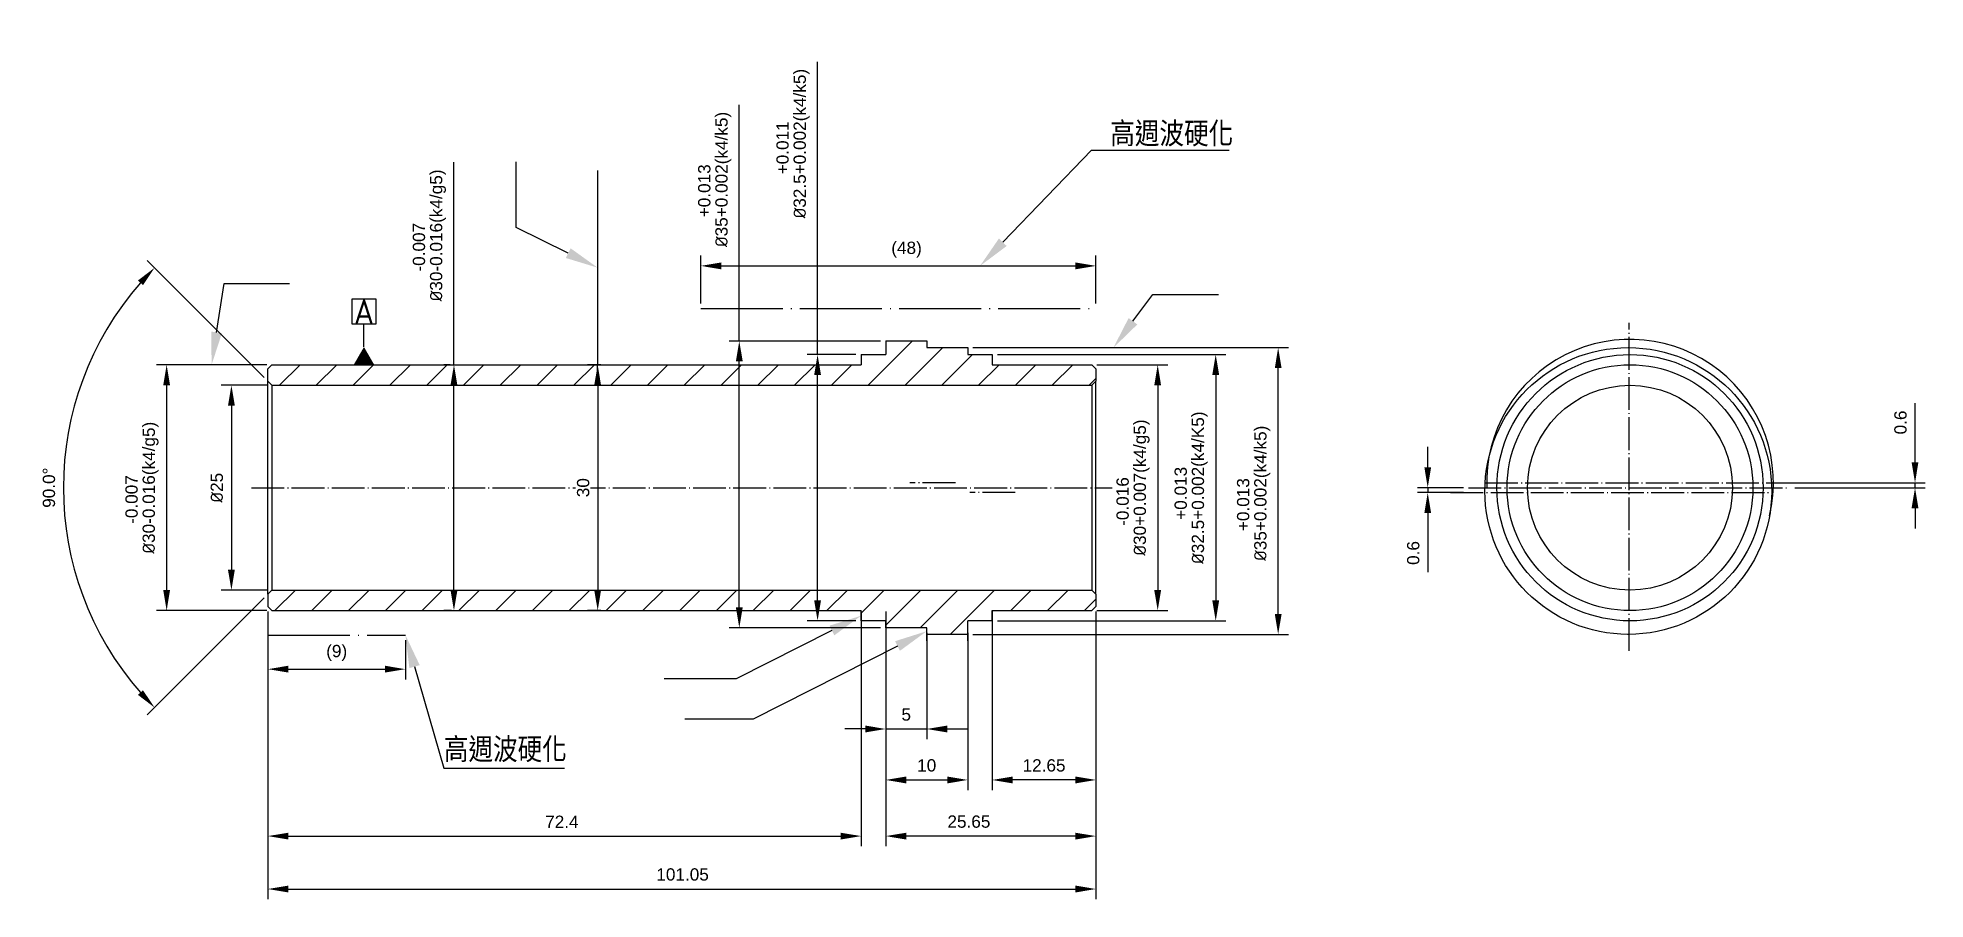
# Model space of a CAD drawing. Header units: millimetres. Extents: x -1183 to 2432, y -404 to 1213.
# Drawn here: x -1183.4 to -953.1, y 14.7 to 119.9 of the extents above; entities that cross this region are included whole.
import ezdxf
from ezdxf import colors
from ezdxf.entities.mleader import LeaderData, LeaderLine
from ezdxf.math import Vec2, Vec3

# ---------------------------------------------------------------- set-up
doc = ezdxf.new("R2010")
doc.units = ezdxf.units.MM
doc.linetypes.add('c10', pattern=[12, 10, -1, 0, -1])
for name, color, linetype in [('中心線', 1, 'c10'), ('文字', 2, 'Continuous'), ('標註', 3, 'Continuous'), ('標註線', 3, 'Continuous'), ('細實線', 4, 'Continuous')]:
    doc.layers.add(name, color=color, linetype=linetype)
doc.styles.get("Standard").update_dxf_attribs({"font": 'isocp.shx', "height": 5, "bigfont": 'chineset.shx'})
doc.styles.add('可註解', font='arial.ttf')
doc.dimstyles.new('ISO-25', dxfattribs={"dimtxt": 1.5, "dimasz": 2.5, "dimexe": 1.25, "dimexo": 0.625, "dimgap": 1, "dimtad": 1, "dimdec": 3, "dimdsep": 46, "dimtxsty": '可註解', "dimcen": 2.5, "dimclrd": 3, "dimclre": 3, "dimclrt": 3, "dimadec": 1, "dimazin": 0, "dimtfac": 1, "dimtdec": 3, "dimtmove": 0, "dimatfit": 3, "dimfxl": 1, "dimtfill": 1, "dimtfillclr": 256, "dimarcsym": 0})
pattern_1 = [(45, (-1219.5356, -46.5326), (-2.245064, 2.245064), [])]

msp = doc.modelspace()

# ---------------------------------------------------------------- texts
at = {"layer": '文字', "insert": (-1052.5495, 109.601), "char_height": 3, "attachment_point": 1}
msp.add_mtext_dynamic_manual_height_columns('高週波硬化', width=28.448915, gutter_width=25, heights=[0], dxfattribs=at)
at = {"layer": '標註', "insert": (-1143.6209, 86.4436), "char_height": 3, "attachment_point": 5}
msp.add_mtext('A', dxfattribs=at)

# ---------------------------------------------------------------- blocks, each defined once
blk = doc.blocks.new('*D203')
at = {"layer": '標註線', "color": 3, "lineweight": -2, "transparency": 16777216}
for p, q in [((-1013.81, 67.45), (-1013.81, 69.95)), ((-1009.45, 64.95), (-1015.06, 64.95)), ((-1013.81, 64.95), (-1013.81, 64.35)), ((-1009.45, 64.35), (-1015.06, 64.35)), ((-1013.81, 61.85), (-1013.81, 54.62))]:
    blk.add_line(p, q, dxfattribs=at)
at = {"layer": '標註線', "color": 3, "transparency": 16777216}
for points in [[(-1014.22, 67.45), (-1013.39, 67.45), (-1013.81, 64.95)], [(-1014.22, 61.85), (-1013.39, 61.85), (-1013.81, 64.35)]]:
    blk.add_solid(points, dxfattribs=at)
at = {"layer": '標註線', "color": 3, "transparency": 16777216, "insert": (-1015.57, 56.98), "char_height": 1.5, "attachment_point": 5, "rotation": 90, "style": '可註解', "bg_fill": 3, "box_fill_scale": 1.1, "bg_fill_color": 256, "bg_fill_true_color": 13158600, "bg_fill_transparency": 0}
blk.add_mtext('0.6', dxfattribs=at)
blk = doc.blocks.new('*D204')
at = {"layer": '標註線', "color": 3, "lineweight": -2, "transparency": 16777216}
for p, q in [((-954.34, 68.05), (-954.34, 75.28)), ((-969.01, 65.55), (-953.09, 65.55)), ((-969.01, 64.95), (-953.09, 64.95)), ((-954.34, 64.95), (-954.34, 65.55)), ((-954.34, 62.45), (-954.34, 59.95))]:
    blk.add_line(p, q, dxfattribs=at)
at = {"layer": '標註線', "color": 3, "transparency": 16777216}
for points in [[(-954.76, 68.05), (-953.93, 68.05), (-954.34, 65.55)], [(-954.76, 62.45), (-953.93, 62.45), (-954.34, 64.95)]]:
    blk.add_solid(points, dxfattribs=at)
at = {"layer": '標註線', "color": 3, "transparency": 16777216, "insert": (-956.11, 72.91), "char_height": 1.5, "attachment_point": 5, "rotation": 90, "style": '可註解', "bg_fill": 3, "box_fill_scale": 1.1, "bg_fill_color": 256, "bg_fill_true_color": 13158600, "bg_fill_transparency": 0}
blk.add_mtext('0.6', dxfattribs=at)
blk = doc.blocks.new('*D205')
at = {"layer": '標註線', "color": 3, "lineweight": -2, "transparency": 16777216}
for p, q in [((-1155.35, 49.82), (-1155.35, 14.72)), ((-1054.3, 49.82), (-1054.3, 14.72)), ((-1152.85, 15.97), (-1056.8, 15.97))]:
    blk.add_line(p, q, dxfattribs=at)
at = {"layer": '標註線', "color": 3, "transparency": 16777216}
for points in [[(-1152.85, 16.39), (-1152.85, 15.55), (-1155.35, 15.97)], [(-1056.8, 16.39), (-1056.8, 15.55), (-1054.3, 15.97)]]:
    blk.add_solid(points, dxfattribs=at)
at = {"layer": '標註線', "color": 3, "transparency": 16777216, "insert": (-1104.74, 17.74), "char_height": 1.5, "attachment_point": 5, "style": '可註解', "bg_fill": 3, "box_fill_scale": 1.1, "bg_fill_color": 256, "bg_fill_true_color": 13158600, "bg_fill_transparency": 0}
blk.add_mtext('101.05', dxfattribs=at)
blk = doc.blocks.new('*D206')
at = {"layer": '標註線', "color": 3, "lineweight": -2, "transparency": 16777216}
for p, q in [((-1155.35, 49.82), (-1155.35, 21.18)), ((-1082.95, 49.82), (-1082.95, 21.18)), ((-1152.85, 22.43), (-1085.45, 22.43))]:
    blk.add_line(p, q, dxfattribs=at)
at = {"layer": '標註線', "color": 3, "transparency": 16777216}
for points in [[(-1152.85, 22.84), (-1152.85, 22.01), (-1155.35, 22.43)], [(-1085.45, 22.84), (-1085.45, 22.01), (-1082.95, 22.43)]]:
    blk.add_solid(points, dxfattribs=at)
at = {"layer": '標註線', "color": 3, "transparency": 16777216, "insert": (-1119.47, 24.18), "char_height": 1.5, "attachment_point": 5, "style": '可註解', "bg_fill": 3, "box_fill_scale": 1.1, "bg_fill_color": 256, "bg_fill_true_color": 13158600, "bg_fill_transparency": 0}
blk.add_mtext('72.4', dxfattribs=at)
blk = doc.blocks.new('*D207')
at = {"layer": '標註線', "color": 3, "lineweight": -2, "transparency": 16777216}
for p, q in [((-1079.95, 49.82), (-1079.95, 21.18)), ((-1054.3, 49.82), (-1054.3, 21.18)), ((-1056.8, 22.43), (-1077.45, 22.43))]:
    blk.add_line(p, q, dxfattribs=at)
at = {"layer": '標註線', "color": 3, "transparency": 16777216}
for points in [[(-1077.45, 22.84), (-1077.45, 22.01), (-1079.95, 22.43)], [(-1056.8, 22.84), (-1056.8, 22.01), (-1054.3, 22.43)]]:
    blk.add_solid(points, dxfattribs=at)
at = {"layer": '標註線', "color": 3, "transparency": 16777216, "insert": (-1069.8, 24.19), "char_height": 1.5, "attachment_point": 5, "style": '可註解', "bg_fill": 3, "box_fill_scale": 1.1, "bg_fill_color": 256, "bg_fill_true_color": 13158600, "bg_fill_transparency": 0}
blk.add_mtext('25.65', dxfattribs=at)
blk = doc.blocks.new('*D208')
at = {"layer": '標註線', "color": 3, "lineweight": -2, "transparency": 16777216}
for p, q in [((-1079.95, 47.23), (-1079.95, 34.25)), ((-1074.95, 47.23), (-1074.95, 34.25)), ((-1082.45, 35.5), (-1084.95, 35.5)), ((-1079.95, 35.5), (-1074.95, 35.5)), ((-1072.45, 35.5), (-1069.95, 35.5))]:
    blk.add_line(p, q, dxfattribs=at)
at = {"layer": '標註線', "color": 3, "transparency": 16777216}
for points in [[(-1082.45, 35.92), (-1082.45, 35.08), (-1079.95, 35.5)], [(-1072.45, 35.92), (-1072.45, 35.08), (-1074.95, 35.5)]]:
    blk.add_solid(points, dxfattribs=at)
at = {"layer": '標註線', "color": 3, "transparency": 16777216, "insert": (-1077.45, 37.26), "char_height": 1.5, "attachment_point": 5, "style": '可註解', "bg_fill": 3, "box_fill_scale": 1.1, "bg_fill_color": 256, "bg_fill_true_color": 13158600, "bg_fill_transparency": 0}
blk.add_mtext('5', dxfattribs=at)
blk = doc.blocks.new('*D209')
at = {"layer": '標註線', "color": 3, "lineweight": -2, "transparency": 16777216}
for p, q in [((-1079.95, 47.23), (-1079.95, 28.03)), ((-1069.95, 47.23), (-1069.95, 28.03)), ((-1077.45, 29.28), (-1072.45, 29.28))]:
    blk.add_line(p, q, dxfattribs=at)
at = {"layer": '標註線', "color": 3, "transparency": 16777216}
for points in [[(-1077.45, 29.7), (-1077.45, 28.86), (-1079.95, 29.28)], [(-1072.45, 29.7), (-1072.45, 28.86), (-1069.95, 29.28)]]:
    blk.add_solid(points, dxfattribs=at)
at = {"layer": '標註線', "color": 3, "transparency": 16777216, "insert": (-1074.95, 31.05), "char_height": 1.5, "attachment_point": 5, "style": '可註解', "bg_fill": 3, "box_fill_scale": 1.1, "bg_fill_color": 256, "bg_fill_true_color": 13158600, "bg_fill_transparency": 0}
blk.add_mtext('10', dxfattribs=at)
blk = doc.blocks.new('*D210')
at = {"layer": '標註線', "color": 3, "lineweight": -2, "transparency": 16777216}
for p, q in [((-1066.95, 49.82), (-1066.95, 28.03)), ((-1054.3, 49.82), (-1054.3, 28.03)), ((-1056.8, 29.28), (-1064.45, 29.28))]:
    blk.add_line(p, q, dxfattribs=at)
at = {"layer": '標註線', "color": 3, "transparency": 16777216}
for points in [[(-1064.45, 29.7), (-1064.45, 28.86), (-1066.95, 29.28)], [(-1056.8, 29.7), (-1056.8, 28.86), (-1054.3, 29.28)]]:
    blk.add_solid(points, dxfattribs=at)
at = {"layer": '標註線', "color": 3, "transparency": 16777216, "insert": (-1060.63, 31.05), "char_height": 1.5, "attachment_point": 5, "style": '可註解', "bg_fill": 3, "box_fill_scale": 1.1, "bg_fill_color": 256, "bg_fill_true_color": 13158600, "bg_fill_transparency": 0}
blk.add_mtext('12.65', dxfattribs=at)
blk = doc.blocks.new('*D211')
at = {"layer": '標註', "color": 3, "lineweight": -2, "transparency": 16777216}
for p, q in [((-1155.48, 77.45), (-1161.05, 77.45)), ((-1159.8, 74.95), (-1159.8, 54.95)), ((-1155.48, 52.45), (-1161.05, 52.45))]:
    blk.add_line(p, q, dxfattribs=at)
at = {"layer": '標註', "color": 3, "transparency": 16777216}
for points in [[(-1160.22, 74.95), (-1159.38, 74.95), (-1159.8, 77.45)], [(-1160.22, 54.95), (-1159.38, 54.95), (-1159.8, 52.45)]]:
    blk.add_solid(points, dxfattribs=at)
at = {"layer": '標註', "color": 3, "transparency": 16777216, "insert": (-1161.57, 64.95), "char_height": 1.5, "attachment_point": 5, "rotation": 90, "style": '可註解', "bg_fill": 3, "box_fill_scale": 1.1, "bg_fill_color": 256, "bg_fill_true_color": 13158600, "bg_fill_transparency": 0}
blk.add_mtext('{\\fISOCPEUR|b0|i0|c136|p34;%%C}25', dxfattribs=at)
blk = doc.blocks.new('*D201')
at = {"layer": '標註', "color": 3, "lineweight": -2, "transparency": 16777216}
for p, q in [((-1132.64, 79.95), (-1132.64, 104.67)), ((-1133.11, 79.95), (-1133.89, 79.95)), ((-1132.64, 52.45), (-1132.64, 77.45)), ((-1132.95, 49.95), (-1133.89, 49.95))]:
    blk.add_line(p, q, dxfattribs=at)
at = {"layer": '標註', "color": 3, "transparency": 16777216}
for points in [[(-1133.06, 77.45), (-1132.22, 77.45), (-1132.64, 79.95)], [(-1133.06, 52.45), (-1132.22, 52.45), (-1132.64, 49.95)]]:
    blk.add_solid(points, dxfattribs=at)
at = {"layer": '標註', "color": 3, "transparency": 16777216, "insert": (-1135.64, 95.74), "char_height": 1.5, "attachment_point": 5, "rotation": 90, "style": '可註解', "bg_fill": 3, "box_fill_scale": 1.1, "bg_fill_color": 256, "bg_fill_true_color": 13158600, "bg_fill_transparency": 0}
blk.add_mtext('{\\fISOCPEUR|b0|i0|c136|p34;%%C}30\\S-0.007^ -0.016;(k4/g5)', dxfattribs=at)
blk = doc.blocks.new('*D212')
at = {"layer": '標註', "color": 3, "lineweight": -2, "transparency": 16777216}
for p, q in [((-1066.33, 81.2), (-1038.43, 81.2)), ((-1039.68, 78.7), (-1039.68, 51.2)), ((-1066.33, 48.7), (-1038.43, 48.7))]:
    blk.add_line(p, q, dxfattribs=at)
at = {"layer": '標註', "color": 3, "transparency": 16777216}
for points in [[(-1040.1, 78.7), (-1039.26, 78.7), (-1039.68, 81.2)], [(-1040.1, 51.2), (-1039.26, 51.2), (-1039.68, 48.7)]]:
    blk.add_solid(points, dxfattribs=at)
at = {"layer": '標註', "color": 3, "transparency": 16777216, "insert": (-1042.68, 64.95), "char_height": 1.5, "attachment_point": 5, "rotation": 90, "style": '可註解', "bg_fill": 3, "box_fill_scale": 1.1, "bg_fill_color": 256, "bg_fill_true_color": 13158600, "bg_fill_transparency": 0}
blk.add_mtext('{\\fISOCPEUR|b0|i0|c136|p34;%%C}32.5\\S+0.013^ +0.002;(k4/K5)', dxfattribs=at)
blk = doc.blocks.new('*D213')
at = {"layer": '標註', "color": 3, "lineweight": -2, "transparency": 16777216}
for p, q in [((-1088.27, 81.2), (-1088.27, 116.91)), ((-1083.58, 81.2), (-1089.52, 81.2)), ((-1088.27, 51.2), (-1088.27, 78.7)), ((-1083.58, 48.7), (-1089.52, 48.7))]:
    blk.add_line(p, q, dxfattribs=at)
at = {"layer": '標註', "color": 3, "transparency": 16777216}
for points in [[(-1088.68, 78.7), (-1087.85, 78.7), (-1088.27, 81.2)], [(-1088.68, 51.2), (-1087.85, 51.2), (-1088.27, 48.7)]]:
    blk.add_solid(points, dxfattribs=at)
at = {"layer": '標註', "color": 3, "transparency": 16777216, "insert": (-1091.27, 106.94), "char_height": 1.5, "attachment_point": 5, "rotation": 90, "style": '可註解', "bg_fill": 3, "box_fill_scale": 1.1, "bg_fill_color": 256, "bg_fill_true_color": 13158600, "bg_fill_transparency": 0}
blk.add_mtext('{\\fISOCPEUR|b0|i0|c136|p34;%%C}32.5\\S+0.011^ +0.002;(k4/k5)', dxfattribs=at)
blk = doc.blocks.new('*D214')
at = {"layer": '標註線', "color": 3, "lineweight": -2, "transparency": 16777216}
for p, q in [((-1069.33, 82.04), (-1030.81, 82.04)), ((-1032.06, 49.54), (-1032.06, 79.54)), ((-1069.33, 47.04), (-1030.81, 47.04))]:
    blk.add_line(p, q, dxfattribs=at)
at = {"layer": '標註線', "color": 3, "transparency": 16777216}
for points in [[(-1032.47, 79.54), (-1031.64, 79.54), (-1032.06, 82.04)], [(-1032.47, 49.54), (-1031.64, 49.54), (-1032.06, 47.04)]]:
    blk.add_solid(points, dxfattribs=at)
at = {"layer": '標註線', "color": 3, "transparency": 16777216, "insert": (-1035.06, 64.27), "char_height": 1.5, "attachment_point": 5, "rotation": 90, "style": '可註解', "bg_fill": 3, "box_fill_scale": 1.1, "bg_fill_color": 256, "bg_fill_true_color": 13158600, "bg_fill_transparency": 0}
blk.add_mtext('{\\fISOCPEUR|b0|i0|c136|p34;%%C}35\\S+0.013^ +0.002;(k4/k5)', dxfattribs=at)
blk = doc.blocks.new('*D215')
at = {"layer": '標註線', "color": 3, "lineweight": -2, "transparency": 16777216}
for p, q in [((-1097.82, 82.85), (-1097.82, 111.68)), ((-1080.58, 82.85), (-1099.07, 82.85)), ((-1097.82, 50.35), (-1097.82, 80.35)), ((-1080.58, 47.85), (-1099.07, 47.85))]:
    blk.add_line(p, q, dxfattribs=at)
at = {"layer": '標註線', "color": 3, "transparency": 16777216}
for points in [[(-1098.24, 80.35), (-1097.4, 80.35), (-1097.82, 82.85)], [(-1098.24, 50.35), (-1097.4, 50.35), (-1097.82, 47.85)]]:
    blk.add_solid(points, dxfattribs=at)
at = {"layer": '標註線', "color": 3, "transparency": 16777216, "insert": (-1100.82, 102.57), "char_height": 1.5, "attachment_point": 5, "rotation": 90, "style": '可註解', "bg_fill": 3, "box_fill_scale": 1.1, "bg_fill_color": 256, "bg_fill_true_color": 13158600, "bg_fill_transparency": 0}
blk.add_mtext('{\\fISOCPEUR|b0|i0|c136|p34;%%C}35\\S+0.013^ +0.002;(k4/k5)', dxfattribs=at)
blk = doc.blocks.new('*D216')
at = {"layer": '標註', "color": 3, "lineweight": -2, "transparency": 16777216}
for p, q in [((-1054.18, 79.95), (-1045.51, 79.95)), ((-1046.76, 77.45), (-1046.76, 52.45)), ((-1054.18, 49.95), (-1045.51, 49.95))]:
    blk.add_line(p, q, dxfattribs=at)
at = {"layer": '標註', "color": 3, "transparency": 16777216}
for points in [[(-1047.18, 77.45), (-1046.35, 77.45), (-1046.76, 79.95)], [(-1047.18, 52.45), (-1046.35, 52.45), (-1046.76, 49.95)]]:
    blk.add_solid(points, dxfattribs=at)
at = {"layer": '標註', "color": 3, "transparency": 16777216, "insert": (-1049.77, 64.97), "char_height": 1.5, "attachment_point": 5, "rotation": 90, "style": '可註解', "bg_fill": 3, "box_fill_scale": 1.1, "bg_fill_color": 256, "bg_fill_true_color": 13158600, "bg_fill_transparency": 0}
blk.add_mtext('{\\fISOCPEUR|b0|i0|c136|p34;%%C}30\\S-0.016^ +0.007;(k4/g5)', dxfattribs=at)
blk = doc.blocks.new('*D217')
at = {"layer": '標註', "color": 3, "lineweight": -2, "transparency": 16777216}
for p, q in [((-1155.79, 78.39), (-1170.07, 92.67)), ((-1155.79, 51.51), (-1170.07, 37.23))]:
    blk.add_line(p, q, dxfattribs=at)
blk.add_arc((-1142.35, 64.95), 37.95, 138.7755, 221.2245, dxfattribs=at)
at = {"layer": '標註', "color": 3, "transparency": 16777216}
for points in [[(-1171.2, 90.24), (-1170.59, 89.67), (-1169.18, 91.78)], [(-1170.59, 40.23), (-1171.2, 39.66), (-1169.18, 38.12)]]:
    blk.add_solid(points, dxfattribs=at)
at = {"layer": '標註', "color": 3, "transparency": 16777216, "insert": (-1182.06, 64.95), "char_height": 1.5, "attachment_point": 5, "rotation": 90, "style": '可註解', "bg_fill": 3, "box_fill_scale": 1.1, "bg_fill_color": 256, "bg_fill_true_color": 13158600, "bg_fill_transparency": 0}
blk.add_mtext('90.0°', dxfattribs=at)
blk = doc.blocks.new('*D218')
at = {"layer": '標註', "color": 3, "lineweight": -2, "transparency": 16777216}
for p, q in [((-1155.48, 79.95), (-1168.95, 79.95)), ((-1167.7, 77.45), (-1167.7, 52.45)), ((-1155.48, 49.95), (-1168.95, 49.95))]:
    blk.add_line(p, q, dxfattribs=at)
at = {"layer": '標註', "color": 3, "transparency": 16777216}
for points in [[(-1168.12, 77.45), (-1167.29, 77.45), (-1167.7, 79.95)], [(-1168.12, 52.45), (-1167.29, 52.45), (-1167.7, 49.95)]]:
    blk.add_solid(points, dxfattribs=at)
at = {"layer": '標註', "color": 3, "transparency": 16777216, "insert": (-1170.71, 64.95), "char_height": 1.5, "attachment_point": 5, "rotation": 90, "style": '可註解', "bg_fill": 3, "box_fill_scale": 1.1, "bg_fill_color": 256, "bg_fill_true_color": 13158600, "bg_fill_transparency": 0}
blk.add_mtext('{\\fISOCPEUR|b0|i0|c136|p34;%%C}30\\S-0.007^ -0.016;(k4/g5)', dxfattribs=at)
blk = doc.blocks.new('*D219')
at = {"layer": '標註線', "color": 3, "lineweight": -2, "transparency": 16777216}
for p, q in [((-1155.35, 46.33), (-1155.35, 41.55)), ((-1138.56, 46.33), (-1138.56, 41.55)), ((-1152.85, 42.8), (-1141.06, 42.8))]:
    blk.add_line(p, q, dxfattribs=at)
at = {"layer": '標註線', "color": 3, "transparency": 16777216}
for points in [[(-1152.85, 43.22), (-1152.85, 42.39), (-1155.35, 42.8)], [(-1141.06, 43.22), (-1141.06, 42.39), (-1138.56, 42.8)]]:
    blk.add_solid(points, dxfattribs=at)
at = {"layer": '標註線', "color": 3, "transparency": 16777216, "insert": (-1146.95, 44.79), "char_height": 1.5, "attachment_point": 5, "style": '可註解', "bg_fill": 3, "box_fill_scale": 1.1, "bg_fill_color": 256, "bg_fill_true_color": 13158600, "bg_fill_transparency": 0}
blk.add_mtext('(9)', dxfattribs=at)
blk = doc.blocks.new('*D220')
at = {"layer": '標註', "color": 3, "lineweight": -2, "transparency": 16777216}
for p, q in [((-1102.52, 87.44), (-1102.52, 93.27)), ((-1054.3, 87.44), (-1054.3, 93.27)), ((-1100.02, 92.02), (-1056.8, 92.02))]:
    blk.add_line(p, q, dxfattribs=at)
at = {"layer": '標註', "color": 3, "transparency": 16777216}
for points in [[(-1100.02, 92.44), (-1100.02, 91.6), (-1102.52, 92.02)], [(-1056.8, 92.44), (-1056.8, 91.6), (-1054.3, 92.02)]]:
    blk.add_solid(points, dxfattribs=at)
at = {"layer": '標註', "color": 3, "transparency": 16777216, "insert": (-1077.41, 94), "char_height": 1.5, "attachment_point": 5, "style": '可註解', "bg_fill": 3, "box_fill_scale": 1.1, "bg_fill_color": 256, "bg_fill_true_color": 13158600, "bg_fill_transparency": 0}
blk.add_mtext('(48)', dxfattribs=at)
blk = doc.blocks.new('*D202')
at = {"layer": '標註', "color": 3, "lineweight": -2, "transparency": 16777216}
for p, q in [((-1114.73, 79.95), (-1116.35, 79.95)), ((-1115.1, 77.45), (-1115.1, 52.45)), ((-1114.73, 49.95), (-1116.35, 49.95))]:
    blk.add_line(p, q, dxfattribs=at)
at = {"layer": '標註', "color": 3, "transparency": 16777216}
for points in [[(-1115.52, 77.45), (-1114.69, 77.45), (-1115.1, 79.95)], [(-1115.52, 52.45), (-1114.69, 52.45), (-1115.1, 49.95)]]:
    blk.add_solid(points, dxfattribs=at)
at = {"layer": '標註', "color": 3, "transparency": 16777216, "insert": (-1116.87, 64.95), "char_height": 1.5, "attachment_point": 5, "rotation": 90, "style": '可註解', "bg_fill": 3, "box_fill_scale": 1.1, "bg_fill_color": 256, "bg_fill_true_color": 13158600, "bg_fill_transparency": 0}
blk.add_mtext('30', dxfattribs=at)

# ---------------------------------------------------------------- hatches: boundary and pattern name
at = {"layer": '標註'}
h = msp.add_hatch(color=256, dxfattribs=at)
h.dxf.hatch_style = 1
h.paths.add_polyline_path([(-1144.8757, 79.9489), (-1142.3673, 79.9489), (-1143.6215, 82.1213)])
at = {"layer": '細實線'}
h = msp.add_hatch(dxfattribs=at)
h.set_pattern_fill('ANSI31', color=256)
h.set_pattern_definition(pattern_1)
h.paths.add_polyline_path([(-1054.8002, 77.4489), (-1054.3002, 77.9489), (-1054.3002, 79.4489), (-1054.8002, 79.9489), (-1066.9502, 79.9489), (-1066.9502, 81.1989), (-1069.9502, 81.1989), (-1069.9502, 82.044), (-1074.9502, 82.044), (-1074.9502, 82.8539), (-1079.9502, 82.8539), (-1079.9502, 81.1989), (-1082.9502, 81.1989), (-1082.9502, 79.9489), (-1154.8502, 79.9489), (-1155.3502, 79.4489), (-1155.3502, 77.9489), (-1154.8502, 77.4489)])
h = msp.add_hatch(dxfattribs=at)
h.set_pattern_fill('ANSI31', color=256)
h.set_pattern_definition(pattern_1)
h.paths.add_polyline_path([(-1082.9502, 49.9489), (-1082.9502, 48.6989), (-1079.9502, 48.6989), (-1079.9502, 47.8539), (-1074.9502, 47.8539), (-1074.9502, 47.044), (-1069.9502, 47.044), (-1069.9502, 48.6989), (-1066.9502, 48.6989), (-1066.9502, 49.9489), (-1054.8002, 49.9489), (-1054.3002, 50.4489), (-1054.3002, 51.9489), (-1054.8002, 52.4489), (-1154.8502, 52.4489), (-1155.3502, 51.9489), (-1155.3502, 50.4489), (-1154.8502, 49.9489)])

# ---------------------------------------------------------------- linework, layer by layer
for p, q in [((-1082.9502, 81.1989), (-1082.9502, 79.9489)), ((-1082.9502, 81.1989), (-1079.9502, 81.1989)), ((-1079.9502, 82.8539), (-1079.9502, 81.1989)), ((-1079.9502, 82.8539), (-1074.9502, 82.8539)), ((-1074.9502, 82.8539), (-1074.9502, 82.044)), ((-1074.9502, 82.044), (-1069.9502, 82.044)), ((-1069.9502, 82.044), (-1069.9502, 81.1989)), ((-1069.9502, 81.1989), (-1066.9502, 81.1989)), ((-1066.9502, 81.1989), (-1066.9502, 79.9489)), ((-1154.8502, 79.9489), (-1155.3502, 79.4489)), ((-1155.3502, 77.9489), (-1155.3502, 79.4489)), ((-1154.8502, 79.9489), (-1082.9502, 79.9489)), ((-1066.9502, 79.9489), (-1054.8002, 79.9489)), ((-1054.8002, 79.9489), (-1054.3002, 79.4489)), ((-1054.3002, 79.4489), (-1054.3002, 77.9489)), ((-1154.8502, 77.4489), (-1155.3502, 77.9489)), ((-1154.8502, 77.4489), (-1054.8002, 77.4489)), ((-1054.3002, 77.9489), (-1054.8002, 77.4489)), ((-1154.8502, 52.4489), (-1155.3502, 51.9489)), ((-1155.3502, 51.9489), (-1155.3502, 50.4489)), ((-1154.8502, 52.4489), (-1054.8002, 52.4489)), ((-1054.3002, 51.9489), (-1054.8002, 52.4489)), ((-1054.3002, 51.9489), (-1054.3002, 50.4489)), ((-1155.3502, 50.4489), (-1154.8502, 49.9489)), ((-1154.8502, 49.9489), (-1082.9502, 49.9489)), ((-1082.9502, 48.6989), (-1082.9502, 49.9489)), ((-1079.9502, 48.6989), (-1082.9502, 48.6989)), ((-1079.9502, 47.8539), (-1079.9502, 48.6989)), ((-1069.9502, 46.2589), (-1069.9502, 48.6989)), ((-1066.9502, 48.6989), (-1069.9502, 48.6989)), ((-1066.9502, 49.9489), (-1054.8002, 49.9489)), ((-1066.9502, 48.6989), (-1066.9502, 49.9489)), ((-1054.8002, 49.9489), (-1054.3002, 50.4489)), ((-1074.9502, 47.8539), (-1079.9502, 47.8539)), ((-1074.9502, 46.2589), (-1074.9502, 47.8539)), ((-989.2303, 47.0455), (-989.4378, 47.0455))]:
    msp.add_line(p, q)
at = {"color": 2}
for p, q in [((-1155.3502, 51.9489), (-1155.3502, 77.9489)), ((-1154.8502, 77.4489), (-1154.8502, 52.4489)), ((-1054.8002, 77.4489), (-1054.8002, 52.4489)), ((-1054.3002, 51.9489), (-1054.3002, 77.9489))]:
    msp.add_line(p, q, dxfattribs=at)
for centre, radius in [((-989.3313, 64.5452), 17.5), ((-989.1237, 64.9489), 16.25), ((-989.1237, 64.9489), 15), ((-989.1237, 64.9489), 12.5)]:
    msp.add_circle(centre, radius)
msp.add_arc((-989.1237, 65.5489), 17.5, 346.633467, 181.964812)
at = {"layer": '中心線', "ltscale": 0.4}
for p, q in [((-989.2303, 45.0455), (-989.2303, 85.0486)), ((-1157.3502, 64.9489), (-1054.3002, 64.9489)), ((-1071.4466, 65.5489), (-1077.0078, 65.5489)), ((-1008.8267, 64.9489), (-969.634, 64.9489)), ((-1006.8025, 65.5489), (-967.6098, 65.5489)), ((-1011.0251, 64.3489), (-971.8324, 64.3489))]:
    msp.add_line(p, q, dxfattribs=at)
at = {"layer": '中心線'}
msp.add_line((-1054.3002, 64.9489), (-1052.3002, 64.9489), dxfattribs=at)
at = {"layer": '標註'}
for p, q in [((-1142.1209, 87.9436), (-1145.1209, 87.9436)), ((-1145.1209, 87.9436), (-1145.1209, 84.9436)), ((-1142.1209, 84.9436), (-1142.1209, 87.9436)), ((-1145.1209, 84.9436), (-1143.6209, 84.9436)), ((-1143.6209, 82.1205), (-1143.6209, 84.9436)), ((-1143.6209, 84.9436), (-1142.1209, 84.9436))]:
    msp.add_line(p, q, dxfattribs=at)

msp.set_redraw_order([(e.dxf.handle, doc.entitydb.next_handle()) for e in msp.query("TEXT MTEXT ATTDEF DIMENSION ARC_DIMENSION")])  # texts and dimensions are drawn at this point

# ---------------------------------------------------------------- leaders
at = {"layer": '標註'}
ml = msp.add_multileader_mtext('Standard', dxfattribs=at)
ml.set_content('', color=256)
ml.set_leader_properties()
ml.build(insert=Vec2(0, 0))
ctx = ml.context
ctx.base_point, ctx.plane_origin, ctx.plane_x_axis, ctx.plane_y_axis = Vec3(-1125.0387, 104.7027), Vec3(-1115.1034, 91.7978), Vec3(0, 1), Vec3(-1, 0)
notes = []
notes.append((ctx, [(0, (1, 1, 0), (-1125.0387, 96.7027), (0, 1), 8, [(0, [(-1115.1034, 91.7978)], 0, [])])]))
ctx.mtext.insert, ctx.mtext.text_direction, ctx.mtext.rotation, ctx.mtext.flow_direction = Vec3(-1127.0387, 106.7027), Vec3(0, 1), 1.57079633, 5
for ctx, leaders in notes:
    for number, flags, end, landing, length, lines in leaders:
        leader = LeaderData()
        leader.index, (leader.has_last_leader_line, leader.has_dogleg_vector, leader.attachment_direction) = number, flags
        leader.last_leader_point, leader.dogleg_vector, leader.dogleg_length = Vec3(end), Vec3(landing), length
        for number, points, colour, breaks in lines:
            line = LeaderLine()
            line.index, line.vertices, line.color, line.breaks = number, Vec3.list(points), colors.encode_raw_color(colour), breaks
            leader.lines.append(line)
        ctx.leaders.append(leader)

# ---------------------------------------------------------------- next in the draw order: dimensions: what is measured, and where the dimension line sits
dim = msp.add_linear_dim(base=(-1159.7992, 52.4489), p1=(-1154.8502, 77.4489), p2=(-1154.8502, 52.4489), angle=90, text='{\\fISOCPEUR|b0|i0|c136|p34;%%C}<>', dimstyle='ISO-25', dxfattribs=at)
dim.commit()
dim.dimension.update_dxf_attribs({"geometry": '*D211', "text_midpoint": (-1161.5651, 64.9489)})
at = {"layer": '標註線'}
for base, p1, p2, picture, middle in [((-954.3436, 65.5489), (-969.634, 64.9489), (-969.634, 65.5489), '*D204', (-956.1095, 72.9139)), ((-1013.805, 64.3489), (-1008.8267, 64.9489), (-1008.8267, 64.3489), '*D203', (-1015.5709, 56.984))]:
    dim = msp.add_linear_dim(base=base, p1=p1, p2=p2, angle=90, dimstyle='ISO-25', dxfattribs=at)
    dim.commit()
    dim.dimension.update_dxf_attribs({"geometry": picture, "text_midpoint": middle})
dim = msp.add_linear_dim(base=(-1054.3002, 15.9715), p1=(-1155.3502, 50.4489), p2=(-1054.3002, 50.4489), dimstyle='ISO-25', dxfattribs=at)
dim.commit()
dim.dimension.update_dxf_attribs({"geometry": '*D205', "text_midpoint": (-1104.7367, 15.9715), "dimtype": 160})

# ---------------------------------------------------------------- next in the draw order: dimensions: what is measured, and where the dimension line sits
for base, p1, p2, picture, middle in [((-1082.9502, 22.4272), (-1155.3502, 50.4489), (-1082.9502, 50.4489), '*D206', (-1119.4704, 22.4272)), ((-1079.9502, 22.4272), (-1054.3002, 50.4489), (-1079.9502, 50.4489), '*D207', (-1069.7954, 22.4272))]:
    dim = msp.add_linear_dim(base=base, p1=p1, p2=p2, dimstyle='ISO-25', dxfattribs=at)
    dim.commit()
    dim.dimension.update_dxf_attribs({"geometry": picture, "text_midpoint": middle, "dimtype": 160})

# ---------------------------------------------------------------- next in the draw order: texts
at = {"layer": '文字', "insert": (-1133.8737, 34.4521), "char_height": 3, "attachment_point": 1}
msp.add_mtext_dynamic_manual_height_columns('高週波硬化', width=28.448915, gutter_width=25, heights=[0], dxfattribs=at)

# ---------------------------------------------------------------- next in the draw order: dimensions: what is measured, and where the dimension line sits
at = {"layer": '標註'}
dim = msp.add_linear_dim(base=(-1132.6391, 49.9489), p1=(-1132.4818, 79.9489), p2=(-1132.3246, 49.9489), angle=90, text='{\\fISOCPEUR|b0|i0|c136|p34;%%C}<>(k4/g5)', dimstyle='ISO-25', override={"dimtol": 1, "dimtp": -0.007, "dimtm": 0.016}, dxfattribs=at)
dim.commit()
dim.dimension.update_dxf_attribs({"geometry": '*D201', "text_midpoint": (-1132.6391, 95.7386), "dimtype": 160})
dim = msp.add_angular_dim_2l(base=(-1179.0036, 74.7702), line1=((-1154.8502, 77.4489), (-1155.3502, 77.9489)), line2=((-1154.8502, 52.4489), (-1155.3502, 51.9489)), dimstyle='ISO-25', dxfattribs=at)
dim.commit()
dim.dimension.update_dxf_attribs({"geometry": '*D217', "text_midpoint": (-1182.0625, 64.9489)})
dim = msp.add_linear_dim(base=(-1115.1034, 49.9489), p1=(-1114.1034, 79.9489), p2=(-1114.1034, 49.9489), angle=90, dimstyle='ISO-25', dxfattribs=at)
dim.commit()
dim.dimension.update_dxf_attribs({"geometry": '*D202', "text_midpoint": (-1116.8697, 64.9489)})
at = {"layer": '標註線'}
for base, p1, p2, picture, middle in [((-1066.9502, 29.2803), (-1054.3002, 50.4489), (-1066.9502, 50.4489), '*D210', (-1060.6252, 31.0462)), ((-1074.9502, 35.5006), (-1079.9502, 47.8539), (-1074.9502, 47.8539), '*D208', (-1077.4502, 37.2634))]:
    dim = msp.add_linear_dim(base=base, p1=p1, p2=p2, dimstyle='ISO-25', dxfattribs=at)
    dim.commit()
    dim.dimension.update_dxf_attribs({"geometry": picture, "text_midpoint": middle})

# ---------------------------------------------------------------- next in the draw order: linework, layer by layer
at = {"layer": '中心線', "color": 0}
msp.add_line((-1155.3502, 46.9538), (-1138.5594, 46.9538), dxfattribs=at)
at = {"layer": '標註'}
for p in [(-1115.1034, 103.6466), (-1115.1034, 77.4489)]:
    msp.add_line(p, (-1115.1034, 79.9489), dxfattribs=at)

# ---------------------------------------------------------------- next in the draw order: dimensions: what is measured, and where the dimension line sits
for base, p1, p2, text, override, picture, middle in [((-1088.2656, 48.6989), (-1082.9502, 81.1989), (-1082.9502, 48.6989), '{\\fISOCPEUR|b0|i0|c136|p34;%%C}<>(k4/k5)', {"dimtol": 1, "dimtp": 0.011, "dimtm": -0.002}, '*D213', (-1088.2656, 106.9401)), ((-1039.6813, 48.6989), (-1066.9502, 81.1989), (-1066.9502, 48.6989), '{\\fISOCPEUR|b0|i0|c136|p34;%%C}<>(k4/K5)', {"dimtol": 1, "dimtp": 0.013, "dimtm": -0.002}, '*D212', (-1039.6813, 64.9489))]:
    dim = msp.add_linear_dim(base=base, p1=p1, p2=p2, angle=90, text=text, dimstyle='ISO-25', override=override, dxfattribs=at)
    dim.commit()
    dim.dimension.update_dxf_attribs({"geometry": picture, "text_midpoint": middle, "dimtype": 160})
dim = msp.add_linear_dim(base=(-1167.7034, 49.9489), p1=(-1154.8502, 79.9489), p2=(-1154.8502, 49.9489), angle=90, text='{\\fISOCPEUR|b0|i0|c136|p34;%%C}<>(k4/g5)', dimstyle='ISO-25', override={"dimgap": 1, "dimtol": 1, "dimlim": 0, "dimtp": -0.007, "dimtm": 0.016}, dxfattribs=at)
dim.commit()
dim.dimension.update_dxf_attribs({"geometry": '*D218', "text_midpoint": (-1170.7056, 64.9489)})
at = {"layer": '標註線'}
dim = msp.add_linear_dim(base=(-1069.9502, 29.2803), p1=(-1079.9502, 47.8539), p2=(-1069.9502, 47.8539), dimstyle='ISO-25', dxfattribs=at)
dim.commit()
dim.dimension.update_dxf_attribs({"geometry": '*D209', "text_midpoint": (-1074.9502, 31.0462)})

# ---------------------------------------------------------------- next in the draw order: linework, layer by layer
msp.add_line((-1069.9502, 47.044), (-1074.9502, 47.044))
at = {"layer": '中心線', "ltscale": 0.4}
msp.add_line((-1064.1369, 64.3489), (-1069.6981, 64.3489), dxfattribs=at)

# ---------------------------------------------------------------- next in the draw order: dimensions: what is measured, and where the dimension line sits
at = {"layer": '標註線'}
dim = msp.add_linear_dim(base=(-1097.8184, 47.8539), p1=(-1079.9502, 82.8539), p2=(-1079.9502, 47.8539), angle=90, text='{\\fISOCPEUR|b0|i0|c136|p34;%%C}<>(k4/k5)', dimstyle='ISO-25', override={"dimtol": 1, "dimtp": 0.013, "dimtm": -0.002}, dxfattribs=at)
dim.commit()
dim.dimension.update_dxf_attribs({"geometry": '*D215', "text_midpoint": (-1097.8184, 102.5693), "dimtype": 160})
dim = msp.add_linear_dim(base=(-1138.5594, 42.8046), p1=(-1155.3502, 46.9538), p2=(-1138.5594, 46.9538), text='(9)', dimstyle='ISO-25', dxfattribs=at)
dim.commit()
dim.dimension.update_dxf_attribs({"geometry": '*D219', "text_midpoint": (-1146.9548, 44.7878)})

# ---------------------------------------------------------------- next in the draw order: leaders
at = {"layer": '標註'}
ml = msp.add_multileader_mtext('Standard', dxfattribs=at)
ml.set_content('', color=256)
ml.set_leader_properties()
ml.build(insert=Vec2(0, 0))
ctx = ml.context
ctx.base_point, ctx.plane_origin = Vec3(-1152.7014, 89.8843), Vec3(-1162.2143, 79.9489)
notes = []
notes.append((ctx, [(0, (1, 1, 0), (-1160.7014, 89.8843), (1, 0), 8, [(0, [(-1162.2143, 79.9489)], 0, [])])]))
ctx.mtext.insert, ctx.mtext.flow_direction = Vec3(-1150.7014, 91.8843), 5
for ctx, leaders in notes:
    for number, flags, end, landing, length, lines in leaders:
        leader = LeaderData()
        leader.index, (leader.has_last_leader_line, leader.has_dogleg_vector, leader.attachment_direction) = number, flags
        leader.last_leader_point, leader.dogleg_vector, leader.dogleg_length = Vec3(end), Vec3(landing), length
        for number, points, colour, breaks in lines:
            line = LeaderLine()
            line.index, line.vertices, line.color, line.breaks = number, Vec3.list(points), colors.encode_raw_color(colour), breaks
            leader.lines.append(line)
        ctx.leaders.append(leader)

# ---------------------------------------------------------------- next in the draw order: linework, layer by layer
at = {"layer": '中心線', "color": 0}
msp.add_line((-1102.5157, 86.8145), (-1054.3002, 86.8145), dxfattribs=at)

# ---------------------------------------------------------------- next in the draw order: dimensions: what is measured, and where the dimension line sits
at = {"layer": '標註線'}
dim = msp.add_linear_dim(base=(-1032.058, 82.044), p1=(-1069.9502, 47.044), p2=(-1069.9502, 82.044), angle=90, text='{\\fISOCPEUR|b0|i0|c136|p34;%%C}<>(k4/k5)', dimstyle='ISO-25', override={"dimtol": 1, "dimtp": 0.013, "dimtm": -0.002}, dxfattribs=at)
dim.commit()
dim.dimension.update_dxf_attribs({"geometry": '*D214', "text_midpoint": (-1032.058, 64.2651), "dimtype": 160})

# ---------------------------------------------------------------- next in the draw order: leaders
at = {"layer": '標註'}
ml = msp.add_multileader_mtext('Standard', dxfattribs=at)
ml.set_content('', color=256)
ml.set_leader_properties()
ml.build(insert=Vec2(0, 0))
ctx = ml.context
ctx.base_point, ctx.plane_origin = Vec3(-1111.0067, 41.6215), Vec3(-1082.9502, 48.6989)
ctx.text_align_type = 2
notes = []
notes.append((ctx, [(0, (1, 1, 0), (-1098.1859, 41.6215), (-1, 0), 8.8208, [(0, [(-1082.9502, 49.3239)], 0, [])])]))
ctx.mtext.insert, ctx.mtext.alignment, ctx.mtext.flow_direction = Vec3(-1109.0067, 43.6215), 3, 5
ml = msp.add_multileader_mtext('Standard', dxfattribs=at)
ml.set_content('', color=256)
ml.set_leader_properties()
ml.build(insert=Vec2(0, 0))
ctx = ml.context
ctx.base_point, ctx.plane_origin = Vec3(-1119.1397, 30.7059), Vec3(-1138.5594, 46.9538)
notes.append((ctx, [(0, (1, 1, 0), (-1133.8737, 30.7059), (1, 0), 14.734, [(0, [(-1138.5594, 46.9538)], 0, [])])]))
ctx.mtext.insert, ctx.mtext.flow_direction = Vec3(-1117.1397, 32.7059), 5
ml = msp.add_multileader_mtext('Standard', dxfattribs=at)
ml.set_content('', color=256)
ml.set_leader_properties()
ml.build(insert=Vec2(0, 0))
ctx = ml.context
ctx.base_point, ctx.plane_origin = Vec3(-1108.4468, 36.688), Vec3(-1074.9502, 47.044)
ctx.text_align_type = 2
notes.append((ctx, [(0, (1, 1, 0), (-1096.1289, 36.688), (-1, 0), 8.3179, [(0, [(-1074.9502, 47.4371)], 0, [])])]))
ctx.mtext.insert, ctx.mtext.alignment, ctx.mtext.flow_direction = Vec3(-1106.4468, 38.688), 3, 5
for ctx, leaders in notes:
    for number, flags, end, landing, length, lines in leaders:
        leader = LeaderData()
        leader.index, (leader.has_last_leader_line, leader.has_dogleg_vector, leader.attachment_direction) = number, flags
        leader.last_leader_point, leader.dogleg_vector, leader.dogleg_length = Vec3(end), Vec3(landing), length
        for number, points, colour, breaks in lines:
            line = LeaderLine()
            line.index, line.vertices, line.color, line.breaks = number, Vec3.list(points), colors.encode_raw_color(colour), breaks
            leader.lines.append(line)
        ctx.leaders.append(leader)

# ---------------------------------------------------------------- next in the draw order: dimensions: what is measured, and where the dimension line sits
dim = msp.add_linear_dim(base=(-1054.3002, 92.0196), p1=(-1102.5157, 86.8145), p2=(-1054.3002, 86.8145), text='(48)', dimstyle='ISO-25', dxfattribs=at)
dim.commit()
dim.dimension.update_dxf_attribs({"geometry": '*D220', "text_midpoint": (-1077.4054, 92.0196), "dimtype": 160})
dim = msp.add_linear_dim(base=(-1046.7639, 49.9489), p1=(-1054.8002, 79.9489), p2=(-1054.8002, 49.9489), angle=90, text='{\\fISOCPEUR|b0|i0|c136|p34;%%C}<>(k4/g5)', dimstyle='ISO-25', override={"dimtol": 1, "dimtp": -0.016, "dimtm": -0.007}, dxfattribs=at)
dim.commit()
dim.dimension.update_dxf_attribs({"geometry": '*D216', "text_midpoint": (-1046.7639, 64.9673), "dimtype": 160})

# ---------------------------------------------------------------- next in the draw order: leaders
at = {"layer": '標註線'}
ml = msp.add_multileader_mtext('Standard', dxfattribs=at)
ml.set_content('', color=256)
ml.set_leader_properties()
ml.build(insert=Vec2(0, 0))
ctx = ml.context
ctx.base_point, ctx.plane_origin = Vec3(-1039.3606, 88.531), Vec3(-1052.1579, 82.044)
notes = []
notes.append((ctx, [(0, (1, 1, 0), (-1047.3606, 88.531), (1, 0), 8, [(0, [(-1052.1579, 82.044)], 0, [])])]))
ctx.mtext.insert, ctx.mtext.flow_direction = Vec3(-1037.3606, 90.531), 5
for ctx, leaders in notes:
    for number, flags, end, landing, length, lines in leaders:
        leader = LeaderData()
        leader.index, (leader.has_last_leader_line, leader.has_dogleg_vector, leader.attachment_direction) = number, flags
        leader.last_leader_point, leader.dogleg_vector, leader.dogleg_length = Vec3(end), Vec3(landing), length
        for number, points, colour, breaks in lines:
            line = LeaderLine()
            line.index, line.vertices, line.color, line.breaks = number, Vec3.list(points), colors.encode_raw_color(colour), breaks
            leader.lines.append(line)
        ctx.leaders.append(leader)

# ---------------------------------------------------------------- next in the draw order: leaders
at = {"layer": '標註'}
ml = msp.add_multileader_mtext('Standard', dxfattribs=at)
ml.set_content('', color=256)
ml.set_leader_properties()
ml.build(insert=Vec2(0, 0))
ctx = ml.context
ctx.base_point, ctx.plane_origin = Vec3(-1038.0447, 106.1426), Vec3(-1068.4356, 92.0196)
notes = []
notes.append((ctx, [(0, (1, 1, 0), (-1054.8518, 106.1426), (1, 0), 16.8071, [(0, [(-1068.4356, 92.0196)], 0, [])])]))
ctx.mtext.insert, ctx.mtext.flow_direction = Vec3(-1036.0447, 108.1426), 5
for ctx, leaders in notes:
    for number, flags, end, landing, length, lines in leaders:
        leader = LeaderData()
        leader.index, (leader.has_last_leader_line, leader.has_dogleg_vector, leader.attachment_direction) = number, flags
        leader.last_leader_point, leader.dogleg_vector, leader.dogleg_length = Vec3(end), Vec3(landing), length
        for number, points, colour, breaks in lines:
            line = LeaderLine()
            line.index, line.vertices, line.color, line.breaks = number, Vec3.list(points), colors.encode_raw_color(colour), breaks
            leader.lines.append(line)
        ctx.leaders.append(leader)

doc.saveas('drawing.dxf')
